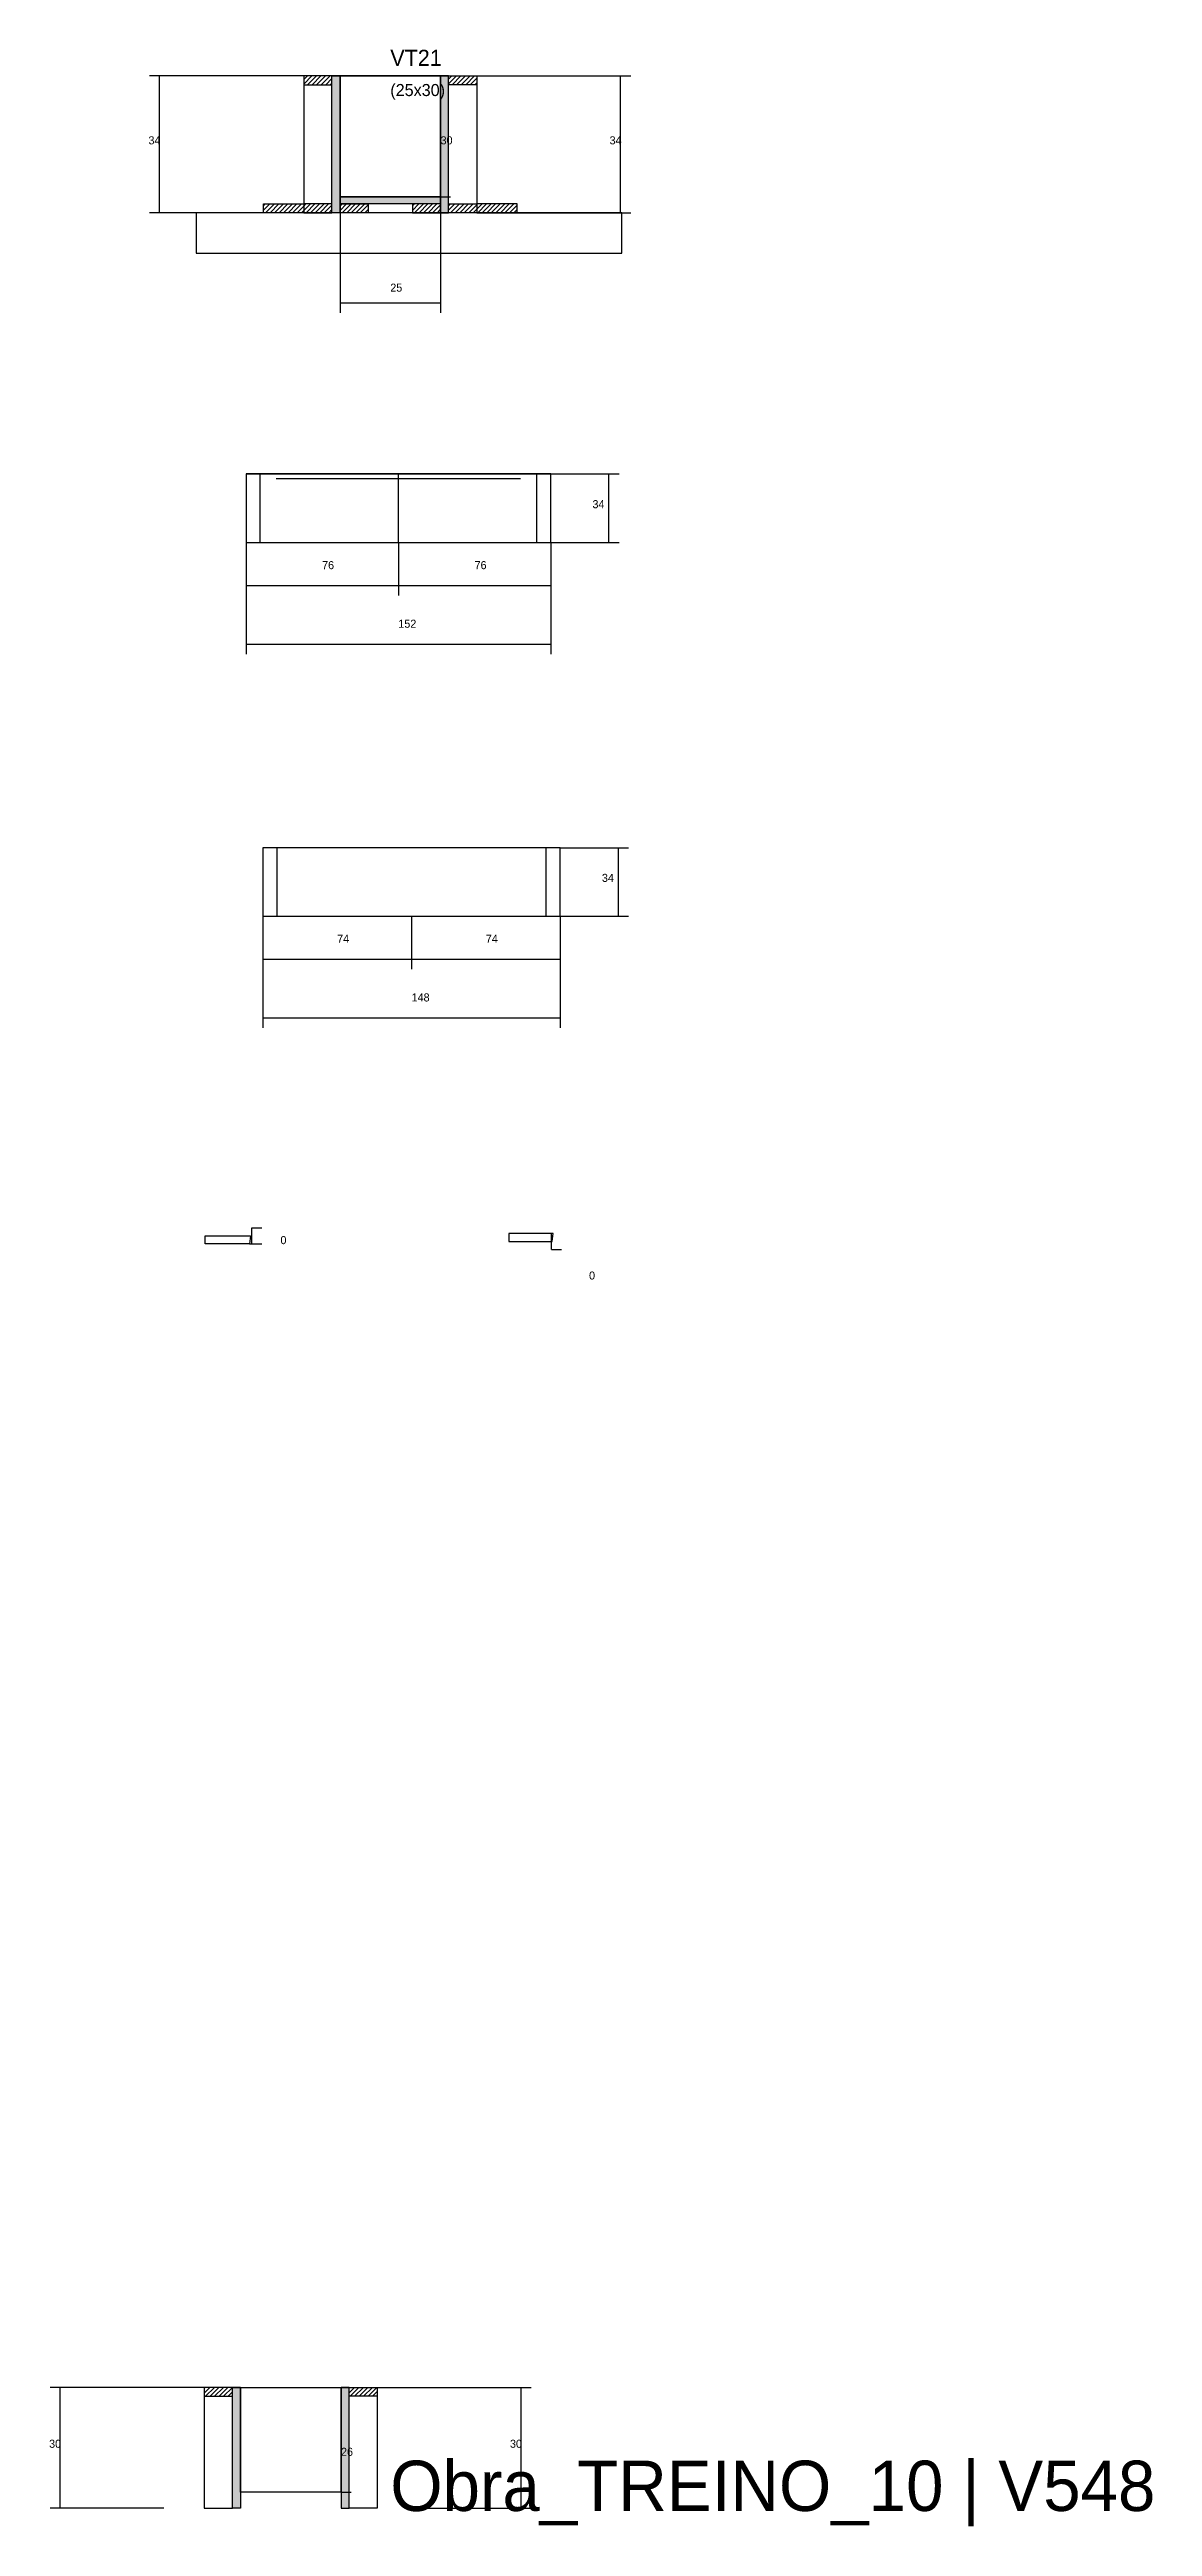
# Model space of a CAD drawing. Header units: metres. Extents: x -2848 to 22762, y -45195 to 1016.
# Drawn here: x 14231 to 14779, y -23218 to -21987 of the extents above; entities that cross this region are included whole.
import ezdxf

# ---------------------------------------------------------------- set-up
doc = ezdxf.new("R2010")
doc.units = ezdxf.units.M
for name, color, linetype in [('CONCRETO', 251, 'Continuous'), ('COTA', 4, 'Continuous'), ('Cota Seção (2x)', 4, 'Continuous'), ('Hachura', 253, 'Continuous'), ('LABEL_ID', 3, 'Continuous'), ('Madeira', 126, 'Continuous'), ('Painéis', 200, 'Continuous'), ('SARR_2.2x7', 40, 'Continuous'), ('Texto Seção', 7, 'Continuous')]:
    doc.layers.add(name, color=color, linetype=linetype)

msp = doc.modelspace()

# ---------------------------------------------------------------- texts
at = {"layer": 'COTA'}
for s, p in [('34', (14279.8, -22034)), ('34', (14509, -22034)), ('25', (14400, -22107.2)), ('34', (14500.5, -22214.8)), ('34', (14505.2, -22400.5)), ('30', (14230.4, -23178.6)), ('30', (14459.5, -23178.6))]:
    msp.add_text(s, height=4, dxfattribs=at).set_placement(p)
at = {"layer": 'Cota Seção (2x)'}
for s, p in [('30', (14425, -22034)), ('76', (14366.1, -22245.1)), ('76', (14441.9, -22245.1)), ('152', (14404, -22274.2)), ('74', (14373.6, -22430.7)), ('74', (14447.5, -22430.7)), ('148', (14410.6, -22459.9)), ('0', (14345.4, -22580.5)), ('0', (14498.8, -22598.1)), ('26', (14375.5, -23182.6))]:
    msp.add_text(s, height=4, dxfattribs=at).set_placement(p)
at = {"layer": 'LABEL_ID'}
msp.add_text('Obra_TREINO_10 | V548', height=25, dxfattribs=at).set_placement((14400, -23210))
at = {"layer": 'Texto Seção'}
for s, height, p in [('VT21', 8, (14400, -21995)), ('(25x30)', 6, (14400, -22010))]:
    msp.add_text(s, height=height, dxfattribs=at).set_placement(p)

# ---------------------------------------------------------------- hatches: boundary and pattern name
at = {"layer": 'Hachura'}
h = msp.add_hatch(dxfattribs=at)
h.set_pattern_fill('ANSI31', scale=0.5)
h.paths.add_polyline_path([(14371, -22004.4), (14371, -22000), (14371, -22000), (14357, -22000), (14357, -22000), (14357, -22004.4), (14357, -22004.4), (14371, -22004.4)])
h = msp.add_hatch(color=8, dxfattribs=at)
h.dxf.hatch_style = 1
h.paths.add_polyline_path([(14371, -22000), (14375, -22000), (14375, -22000), (14375, -22068), (14375, -22068), (14371, -22068), (14371, -22068), (14371, -22000)])
h = msp.add_hatch(color=8, dxfattribs=at)
h.dxf.hatch_style = 1
h.paths.add_polyline_path([(14429, -22000), (14425, -22000), (14425, -22000), (14425, -22068), (14425, -22068), (14429, -22068), (14429, -22068), (14429, -22000)])
h = msp.add_hatch(dxfattribs=at)
h.set_pattern_fill('ANSI31', scale=0.5)
h.paths.add_polyline_path([(14429, -22004.4), (14429, -22000), (14429, -22000), (14443, -22000), (14443, -22000), (14443, -22004.4), (14443, -22004.4), (14429, -22004.4)])
h = msp.add_hatch(dxfattribs=at)
h.set_pattern_fill('ANSI31', scale=0.5)
h.paths.add_polyline_path([(14337, -22068), (14337, -22063.6), (14337, -22063.6), (14357, -22063.6), (14357, -22063.6), (14357, -22068), (14357, -22068), (14337, -22068)])
h = msp.add_hatch(dxfattribs=at)
h.set_pattern_fill('ANSI31', scale=0.5)
h.paths.add_polyline_path([(14371, -22068), (14371, -22063.6), (14371, -22063.6), (14357, -22063.6), (14357, -22063.6), (14357, -22068), (14357, -22068), (14371, -22068)])
h = msp.add_hatch(color=8, dxfattribs=at)
h.dxf.hatch_style = 1
h.paths.add_polyline_path([(14375, -22063.6), (14375, -22060), (14375, -22060), (14425, -22060), (14425, -22060), (14425, -22063.6), (14425, -22063.6), (14375, -22063.6)])
h = msp.add_hatch(dxfattribs=at)
h.set_pattern_fill('ANSI31', scale=0.5)
h.paths.add_polyline_path([(14375, -22068), (14375, -22063.6), (14375, -22063.6), (14389, -22063.6), (14389, -22063.6), (14389, -22068), (14389, -22068), (14375, -22068)])
h = msp.add_hatch(dxfattribs=at)
h.set_pattern_fill('ANSI31', scale=0.5)
h.paths.add_polyline_path([(14425, -22068), (14425, -22063.6), (14425, -22063.6), (14411, -22063.6), (14411, -22063.6), (14411, -22068), (14411, -22068), (14425, -22068)])
h = msp.add_hatch(dxfattribs=at)
h.set_pattern_fill('ANSI31', scale=0.5)
h.paths.add_polyline_path([(14429, -22068), (14429, -22063.6), (14429, -22063.6), (14443, -22063.6), (14443, -22063.6), (14443, -22068), (14443, -22068), (14429, -22068)])
h = msp.add_hatch(dxfattribs=at)
h.set_pattern_fill('ANSI31', scale=0.5)
h.paths.add_polyline_path([(14463, -22068), (14463, -22063.6), (14463, -22063.6), (14443, -22063.6), (14443, -22063.6), (14443, -22068), (14443, -22068), (14463, -22068)])
h = msp.add_hatch(dxfattribs=at)
h.set_pattern_fill('ANSI31', scale=0.5)
h.paths.add_polyline_path([(14321.5, -23153), (14321.5, -23148.6), (14321.5, -23148.6), (14307.5, -23148.6), (14307.5, -23148.6), (14307.5, -23153), (14307.5, -23153), (14321.5, -23153)])
h = msp.add_hatch(color=8, dxfattribs=at)
h.dxf.hatch_style = 1
h.paths.add_polyline_path([(14321.5, -23148.6), (14325.5, -23148.6), (14325.5, -23148.6), (14325.5, -23208.6), (14325.5, -23208.6), (14321.5, -23208.6), (14321.5, -23208.6), (14321.5, -23148.6)])
h = msp.add_hatch(color=8, dxfattribs=at)
h.dxf.hatch_style = 1
h.paths.add_polyline_path([(14379.5, -23148.6), (14375.5, -23148.6), (14375.5, -23148.6), (14375.5, -23208.6), (14375.5, -23208.6), (14379.5, -23208.6), (14379.5, -23208.6), (14379.5, -23148.6)])
h = msp.add_hatch(dxfattribs=at)
h.set_pattern_fill('ANSI31', scale=0.5)
h.paths.add_polyline_path([(14379.5, -23153), (14379.5, -23148.6), (14379.5, -23148.6), (14393.5, -23148.6), (14393.5, -23148.6), (14393.5, -23153), (14393.5, -23153), (14379.5, -23153)])

# ---------------------------------------------------------------- linework, layer by layer
at = {"layer": 'CONCRETO'}
for points in [[(14375, -22000), (14375, -22000), (14375, -22000), (14375, -22000), (14425, -22000), (14425, -22000), (14425, -22000), (14425, -22060), (14375, -22060), (14375, -22000)], [(14375, -22060), (14425, -22060), (14425, -22000), (14375, -22000)], [(14325.5, -23148.6), (14325.5, -23148.6), (14325.5, -23148.6), (14325.5, -23148.6), (14375.5, -23148.6), (14375.5, -23148.6), (14375.5, -23148.6), (14375.5, -23200.6), (14325.5, -23200.6), (14325.5, -23148.6)]]:
    msp.add_lwpolyline(points, close=True, dxfattribs=at)
at = {"layer": 'COTA'}
for p, q in [((14375, -22000), (14280.3, -22000)), ((14285.3, -22068), (14285.3, -22000)), ((14443, -22000), (14519.5, -22000)), ((14514.5, -22068), (14514.5, -22000)), ((14337, -22068), (14280.3, -22068)), ((14375, -22063.6), (14375, -22117.7)), ((14425, -22063.6), (14425, -22117.7)), ((14463, -22068), (14519.5, -22068)), ((14375, -22112.7), (14425, -22112.7)), ((14479.8, -22197.8), (14513.7, -22197.8)), ((14508.7, -22231.8), (14508.7, -22197.8)), ((14479.8, -22231.8), (14513.7, -22231.8)), ((14484.5, -22383.5), (14518.4, -22383.5)), ((14513.4, -22417.5), (14513.4, -22383.5)), ((14484.5, -22417.5), (14518.4, -22417.5)), ((14325.5, -23148.6), (14230.9, -23148.6)), ((14235.9, -23208.6), (14235.9, -23148.6)), ((14393.5, -23148.6), (14470, -23148.6)), ((14465, -23208.6), (14465, -23148.6)), ((14287.5, -23208.6), (14230.9, -23208.6)), ((14413.5, -23208.6), (14470, -23208.6))]:
    msp.add_line(p, q, dxfattribs=at)
at = {"layer": 'Cota Seção (2x)'}
for p, q in [((14425, -22060), (14425, -22000)), ((14425, -22000), (14430, -22000)), ((14425, -22060), (14430, -22060)), ((14328.3, -22231.8), (14328.3, -22287.3)), ((14328.3, -22231.8), (14328.3, -22258.2)), ((14404, -22231.8), (14404, -22258.2)), ((14404, -22231.8), (14404, -22258.2)), ((14479.8, -22231.8), (14479.8, -22287.3)), ((14479.8, -22231.8), (14479.8, -22258.2)), ((14328.3, -22253.2), (14404, -22253.2)), ((14404, -22253.2), (14479.8, -22253.2)), ((14328.3, -22282.3), (14479.8, -22282.3)), ((14336.7, -22417.5), (14336.7, -22473)), ((14336.7, -22417.5), (14336.7, -22443.9)), ((14410.6, -22417.5), (14410.6, -22443.9)), ((14410.6, -22417.5), (14410.6, -22443.9)), ((14484.5, -22417.5), (14484.5, -22473)), ((14484.5, -22417.5), (14484.5, -22443.9)), ((14336.7, -22438.9), (14410.6, -22438.9)), ((14410.6, -22438.9), (14484.5, -22438.9)), ((14336.7, -22468), (14484.5, -22468)), ((14331.1, -22580.4), (14331.1, -22572.4)), ((14331.1, -22572.4), (14336.1, -22572.4)), ((14330, -22580.4), (14336.1, -22580.4)), ((14480.9, -22575.2), (14475.1, -22575.2)), ((14480.1, -22583.2), (14480.1, -22575.2)), ((14480.1, -22583.2), (14485.1, -22583.2)), ((14375.5, -23200.6), (14375.5, -23148.6)), ((14375.5, -23148.6), (14380.5, -23148.6)), ((14375.5, -23200.6), (14380.5, -23200.6))]:
    msp.add_line(p, q, dxfattribs=at)
at = {"layer": 'Madeira'}
for points in [[(14371, -22004.4), (14371, -22000), (14357, -22000), (14357, -22004.4)], [(14371, -22000), (14357, -22000), (14357, -22068), (14371, -22068)], [(14429, -22004.4), (14429, -22000), (14443, -22000), (14443, -22004.4)], [(14429, -22000), (14443, -22000), (14443, -22068), (14429, -22068)], [(14303.5, -22088), (14515.1, -22088), (14515.1, -22068), (14303.5, -22068)], [(14337, -22068), (14337, -22063.6), (14357, -22063.6), (14357, -22068)], [(14371, -22068), (14371, -22063.6), (14357, -22063.6), (14357, -22068)], [(14375, -22068), (14375, -22063.6), (14389, -22063.6), (14389, -22068)], [(14425, -22068), (14425, -22063.6), (14411, -22063.6), (14411, -22068)], [(14429, -22068), (14429, -22063.6), (14443, -22063.6), (14443, -22068)], [(14463, -22068), (14463, -22063.6), (14443, -22063.6), (14443, -22068)], [(14321.5, -23153), (14321.5, -23148.6), (14307.5, -23148.6), (14307.5, -23153)], [(14321.5, -23148.6), (14307.5, -23148.6), (14307.5, -23208.6), (14321.5, -23208.6)], [(14379.5, -23153), (14379.5, -23148.6), (14393.5, -23148.6), (14393.5, -23153)], [(14379.5, -23148.6), (14393.5, -23148.6), (14393.5, -23208.6), (14379.5, -23208.6)]]:
    msp.add_lwpolyline(points, close=True, dxfattribs=at)
at = {"layer": 'Painéis'}
for p, q in [((14375, -22068), (14375, -22000)), ((14425, -22068), (14425, -22000)), ((14375, -22060), (14425, -22060)), ((14375, -22063.6), (14375, -22060)), ((14425, -22063.6), (14425, -22060)), ((14328.3, -22197.8), (14479.8, -22197.8)), ((14404, -22231.8), (14404, -22197.8)), ((14479.8, -22231.8), (14479.8, -22197.8)), ((14328.3, -22231.8), (14479.8, -22231.8))]:
    msp.add_line(p, q, dxfattribs=at)
for points in [[(14371, -22000), (14375, -22000), (14375, -22068), (14371, -22068)], [(14429, -22000), (14425, -22000), (14425, -22068), (14429, -22068)], [(14375, -22063.6), (14375, -22060), (14425, -22060), (14425, -22063.6)], [(14328.3, -22231.8), (14479.8, -22231.8), (14479.8, -22197.8), (14328.3, -22197.8)], [(14336.7, -22417.5), (14484.5, -22417.5), (14484.5, -22383.5), (14336.7, -22383.5)], [(14330, -22580.4), (14308, -22580.4), (14308, -22576.4), (14330.5, -22576.4)], [(14480.9, -22575.2), (14458.9, -22575.2), (14458.9, -22579.2), (14480.5, -22579.2)], [(14321.5, -23148.6), (14325.5, -23148.6), (14325.5, -23208.6), (14321.5, -23208.6)], [(14379.5, -23148.6), (14375.5, -23148.6), (14375.5, -23208.6), (14379.5, -23208.6)]]:
    msp.add_lwpolyline(points, close=True, dxfattribs=at)
at = {"layer": 'SARR_2.2x7'}
for p, q in [((14335.3, -22231.8), (14335.3, -22197.8)), ((14343.3, -22200), (14404, -22200)), ((14404, -22200), (14464.8, -22200)), ((14472.8, -22231.8), (14472.8, -22197.8)), ((14343.7, -22417.5), (14343.7, -22383.5)), ((14477.5, -22417.5), (14477.5, -22383.5))]:
    msp.add_line(p, q, dxfattribs=at)

msp.set_redraw_order([(e.dxf.handle, doc.entitydb.next_handle()) for e in msp.query("TEXT MTEXT ATTDEF DIMENSION ARC_DIMENSION")])  # texts and dimensions are drawn at this point

doc.saveas('drawing.dxf')
